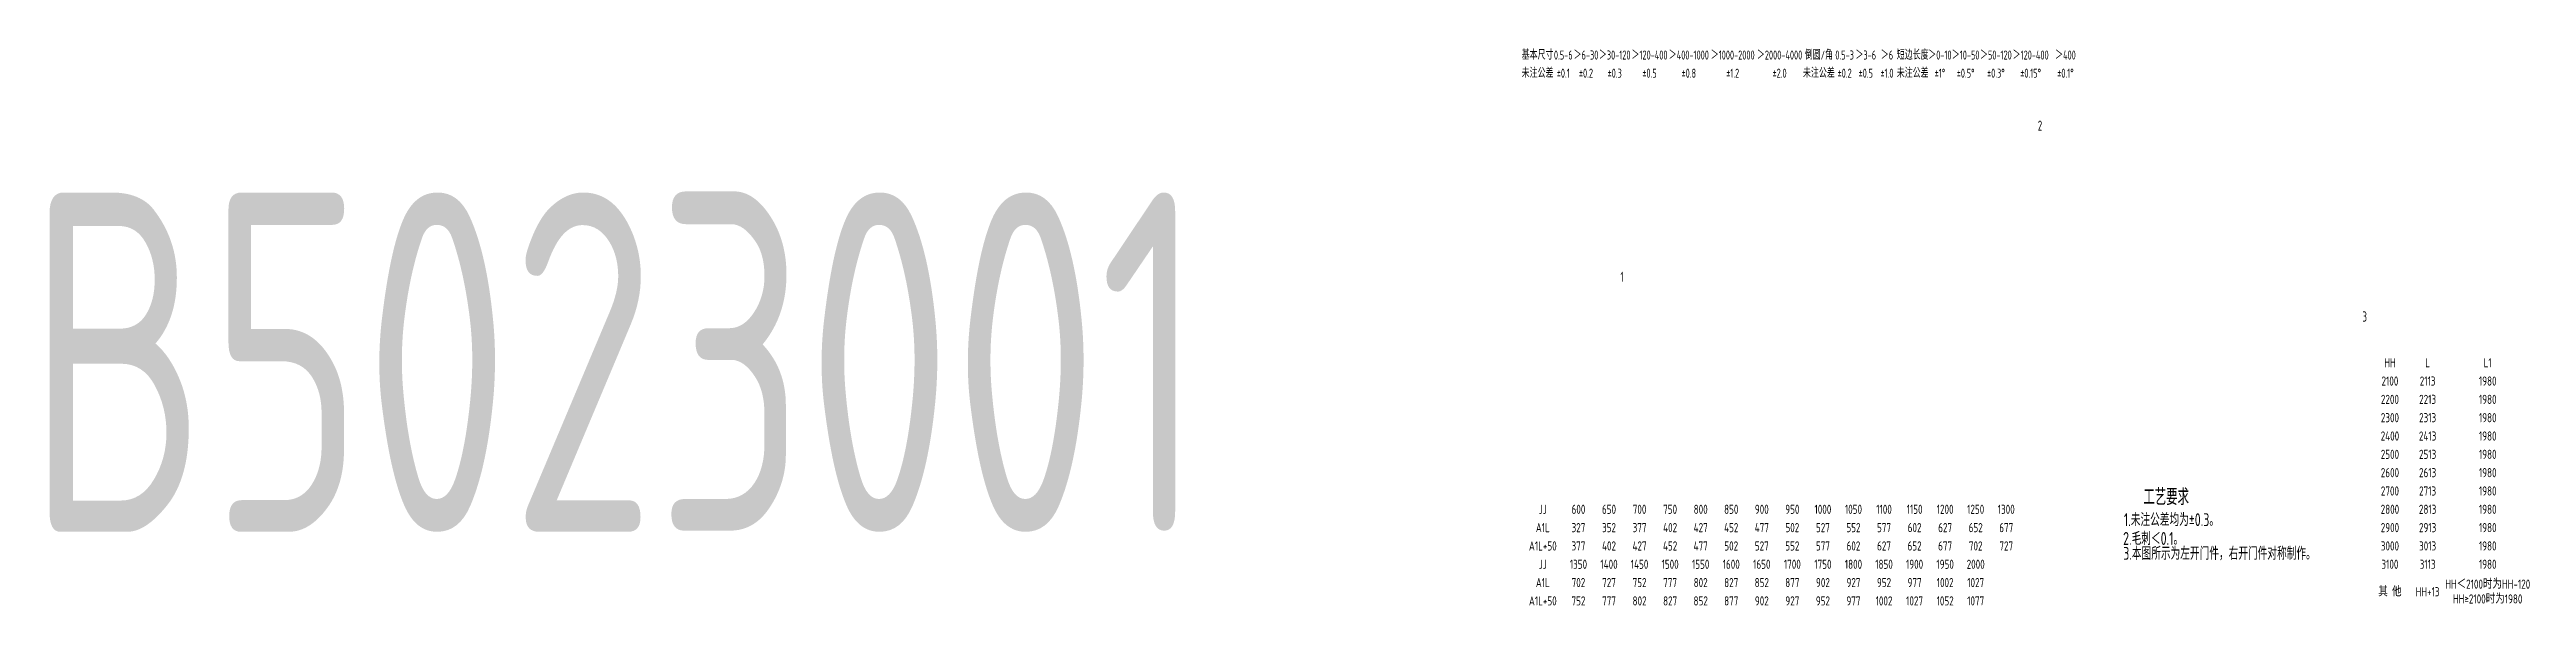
# Model space of a CAD drawing. Header units: inches. Extents: x 14216 to 120088, y -28680 to 23559.
# Drawn here: x 75895 to 83191, y 15158 to 16797 of the extents above; entities that cross this region are included whole.
import ezdxf
from ezdxf.enums import TextEntityAlignment as Align

# ---------------------------------------------------------------- set-up
doc = ezdxf.new("R2010")
doc.units = ezdxf.units.IN
doc.header["$LTSCALE"] = 0.3
doc.header["$MEASUREMENT"] = 0
doc.layers.add('2', color=2, linetype='Continuous')
doc.layers.add('2细实线', color=2, linetype='Continuous')
doc.layers.add('5', color=3, linetype='Continuous', lineweight=40)
doc.layers.add('粗实线', color=7, linetype='Continuous', lineweight=30)
doc.styles.add('HZ', font='isocp2.shx', dxfattribs={"width": 0.7, "bigfont": 'hztxt.shx'})

msp = doc.modelspace()

# ---------------------------------------------------------------- texts
at = {"layer": '2', "color": 4, "style": 'HZ', "width": 0.7}
for s, p in [('2', (81751.4, 16557.2)), ('1', (80522.4, 16111.6)), ('3', (82707.5, 15994.5))]:
    msp.add_text(s, height=30, dxfattribs=at).set_placement(p)
at = {"layer": '2', "style": 'HZ', "width": 0.8}
for s, p in [('2100', (82788.6, 15819.4)), ('HH', (82788.6, 15873.4)), ('2113', (82899.6, 15819.4)), ('L', (82899.6, 15873.4)), ('1980', (83076.6, 15819.4)), ('L1', (83076.6, 15873.4)), ('2200', (82788.6, 15765.4)), ('2213', (82899.6, 15765.4)), ('1980', (83076.6, 15765.4)), ('2300', (82788.6, 15711.4)), ('2313', (82899.6, 15711.4)), ('1980', (83076.6, 15711.4)), ('2400', (82788.6, 15657.4)), ('2500', (82788.6, 15603.4)), ('2413', (82899.6, 15657.4)), ('2513', (82899.6, 15603.4)), ('1980', (83076.6, 15657.4)), ('1980', (83076.6, 15603.4)), ('2600', (82788.6, 15549.4)), ('2613', (82899.6, 15549.4)), ('1980', (83076.6, 15549.4)), ('2700', (82788.6, 15495.4)), ('2713', (82899.6, 15495.4)), ('1980', (83076.6, 15495.4)), ('2800', (82788.6, 15441.4)), ('2900', (82788.6, 15387.4)), ('2813', (82899.6, 15441.4)), ('2913', (82899.6, 15387.4)), ('1980', (83076.6, 15441.4)), ('1980', (83076.6, 15387.4)), ('3000', (82788.6, 15333.4)), ('3013', (82899.6, 15333.4)), ('1980', (83076.6, 15333.4)), ('3100', (82788.6, 15279.4)), ('3113', (82899.6, 15279.4)), ('1980', (83076.6, 15279.4)), ('其 他', (82788.6, 15198.4)), ('HH+13', (82899.6, 15198.4)), ('HH＜2100时为HH-120', (83076.6, 15220.8)), ('HH≥2100时为1980', (83076.6, 15177.2))]:
    msp.add_text(s, height=27, dxfattribs=at).set_placement(p, align=Align.MIDDLE_CENTER)
at = {"layer": '2', "color": 6, "style": 'HZ', "width": 0.75}
for s, p in [('1.未注公差均为±0.3。', (82004.9, 15391.8)), ('2.毛刺＜0.1。', (82002.7, 15336.4))]:
    msp.add_text(s, height=38, dxfattribs=at).set_placement(p)
msp.add_text('3.本图所示为左开门件，右开门件对称制作。', height=38, dxfattribs=at).set_placement((82003, 15281), align=Align.BOTTOM_LEFT)
at = {"layer": '2', "color": 6, "insert": (77564.2, 15875.1), "char_height": 1000, "attachment_point": 5, "style": 'HZ'}
msp.add_mtext('\\A1;B5023001', dxfattribs=at)
at = {"layer": '2细实线', "linetype": 'ByBlock', "style": 'HZ', "width": 0.65}
for s, p in [('基本尺寸', (80278.1, 16780.3)), ('0.5-6', (80353.8, 16780.3)), ('＞6-30', (80420.7, 16780.3)), ('＞30-120', (80505.3, 16780.3)), ('＞120-400', (80607.8, 16780.3)), ('＞400-1000', (80723.6, 16780.3)), ('＞1000-2000', (80852.8, 16780.3)), ('＞2000-4000', (80990.9, 16780.3)), ('倒圆/角', (81106.7, 16780.3)), ('0.5-3', (81182.5, 16780.3)), ('＞3-6', (81244.8, 16780.3)), ('＞6', (81307.2, 16780.3)), ('短边长度', (81382.9, 16780.3)), ('＞0-10', (81463.1, 16780.3)), ('＞10-50', (81538.9, 16780.3)), ('＞50-120', (81628, 16780.3)), ('＞120-400', (81730.4, 16780.3)), ('＞400', (81832.9, 16780.3)), ('未注公差', (80278.1, 16726.8)), ('%%p0.1', (80353.8, 16726.8)), ('%%p0.2', (80420.7, 16726.8)), ('%%p0.3', (80505.3, 16726.8)), ('%%p0.5', (80607.8, 16726.8)), ('%%p0.8', (80723.6, 16726.8)), ('%%p1.2', (80852.8, 16726.8)), ('%%p2.0', (80990.9, 16726.8)), ('未注公差', (81106.7, 16726.8)), ('%%p0.2', (81182.5, 16726.8)), ('%%p0.5', (81244.8, 16726.8)), ('%%p1.0', (81307.2, 16726.8)), ('未注公差', (81382.9, 16726.8)), ('%%p1%%d', (81463.1, 16726.8)), ('%%p0.5%%d', (81538.9, 16726.8)), ('%%p0.3%%d', (81628, 16726.8)), ('%%p0.15%%d', (81730.4, 16726.8)), ('%%p0.1%%d', (81832.9, 16726.8))]:
    msp.add_text(s, height=26.73, dxfattribs=at).set_placement(p, align=Align.MIDDLE_CENTER)
at = {"layer": '2细实线', "style": 'HZ', "width": 0.8}
for s, p in [('A1L', (80293.5, 15387.4)), ('JJ', (80293.5, 15441.4)), ('650', (80488.5, 15441.4)), ('700', (80578.5, 15441.4)), ('750', (80668.5, 15441.4)), ('800', (80758.5, 15441.4)), ('850', (80848.5, 15441.4)), ('900', (80938.5, 15441.4)), ('950', (81028.5, 15441.4)), ('1000', (81118.5, 15441.4)), ('1050', (81208.5, 15441.4)), ('1150', (81388.5, 15441.4)), ('1200', (81478.5, 15441.4)), ('1250', (81568.5, 15441.4)), ('1300', (81658.5, 15441.4)), ('A1L+50', (80293.5, 15333.4)), ('JJ', (80293.5, 15279.4)), ('1350', (80398.5, 15279.4)), ('1400', (80488.5, 15279.4)), ('1450', (80578.5, 15279.4)), ('1500', (80668.5, 15279.4)), ('1600', (80848.5, 15279.4)), ('1650', (80938.5, 15279.4)), ('1700', (81028.5, 15279.4)), ('1750', (81118.5, 15279.4)), ('1800', (81208.5, 15279.4)), ('1850', (81298.5, 15279.4)), ('1900', (81388.5, 15279.4)), ('1950', (81478.5, 15279.4)), ('2000', (81568.5, 15279.4)), ('A1L+50', (80293.5, 15171.4)), ('A1L', (80293.5, 15225.4)), ('752', (80398.5, 15171.4)), ('702', (80398.5, 15225.4)), ('777', (80488.5, 15171.4)), ('727', (80488.5, 15225.4)), ('752', (80578.5, 15225.4)), ('802', (80578.5, 15171.4)), ('777', (80668.5, 15225.4)), ('827', (80668.5, 15171.4)), ('852', (80758.5, 15171.4)), ('802', (80758.5, 15225.4)), ('877', (80848.5, 15171.4)), ('827', (80848.5, 15225.4)), ('852', (80938.5, 15225.4)), ('902', (80938.5, 15171.4)), ('877', (81028.5, 15225.4)), ('927', (81028.5, 15171.4)), ('952', (81118.5, 15171.4)), ('902', (81118.5, 15225.4)), ('977', (81208.5, 15171.4)), ('927', (81208.5, 15225.4)), ('1002', (81298.5, 15171.4)), ('952', (81298.5, 15225.4)), ('1027', (81388.5, 15171.4)), ('977', (81388.5, 15225.4)), ('1052', (81478.5, 15171.4)), ('1002', (81478.5, 15225.4)), ('1077', (81568.5, 15171.4)), ('1027', (81568.5, 15225.4))]:
    msp.add_text(s, height=27, dxfattribs=at).set_placement(p, align=Align.MIDDLE_CENTER)
at = {"layer": '5', "style": 'HZ', "width": 0.8}
for s, p in [('327', (80398.5, 15387.4)), ('600', (80398.5, 15441.4)), ('352', (80488.5, 15387.4)), ('377', (80578.5, 15387.4)), ('402', (80668.5, 15387.4)), ('427', (80758.5, 15387.4)), ('452', (80848.5, 15387.4)), ('477', (80938.5, 15387.4)), ('502', (81028.5, 15387.4)), ('527', (81118.5, 15387.4)), ('552', (81208.5, 15387.4)), ('1100', (81298.5, 15441.4)), ('577', (81298.5, 15387.4)), ('602', (81388.5, 15387.4)), ('627', (81478.5, 15387.4)), ('652', (81568.5, 15387.4)), ('677', (81658.5, 15387.4)), ('377', (80398.5, 15333.4)), ('402', (80488.5, 15333.4)), ('427', (80578.5, 15333.4)), ('452', (80668.5, 15333.4)), ('477', (80758.5, 15333.4)), ('502', (80848.5, 15333.4)), ('527', (80938.5, 15333.4)), ('552', (81028.5, 15333.4)), ('577', (81118.5, 15333.4)), ('602', (81208.5, 15333.4)), ('627', (81298.5, 15333.4)), ('652', (81388.5, 15333.4)), ('677', (81478.5, 15333.4)), ('702', (81568.5, 15333.4)), ('727', (81658.5, 15333.4)), ('1550', (80758.5, 15279.4))]:
    msp.add_text(s, height=27, dxfattribs=at).set_placement(p, align=Align.MIDDLE_CENTER)
at = {"layer": '粗实线', "color": 3, "linetype": 'Continuous', "lineweight": -3, "style": 'HZ', "width": 0.7}
msp.add_text('工艺要求', height=48, dxfattribs=at).set_placement((82062.3, 15453.7))

doc.saveas('drawing.dxf')
